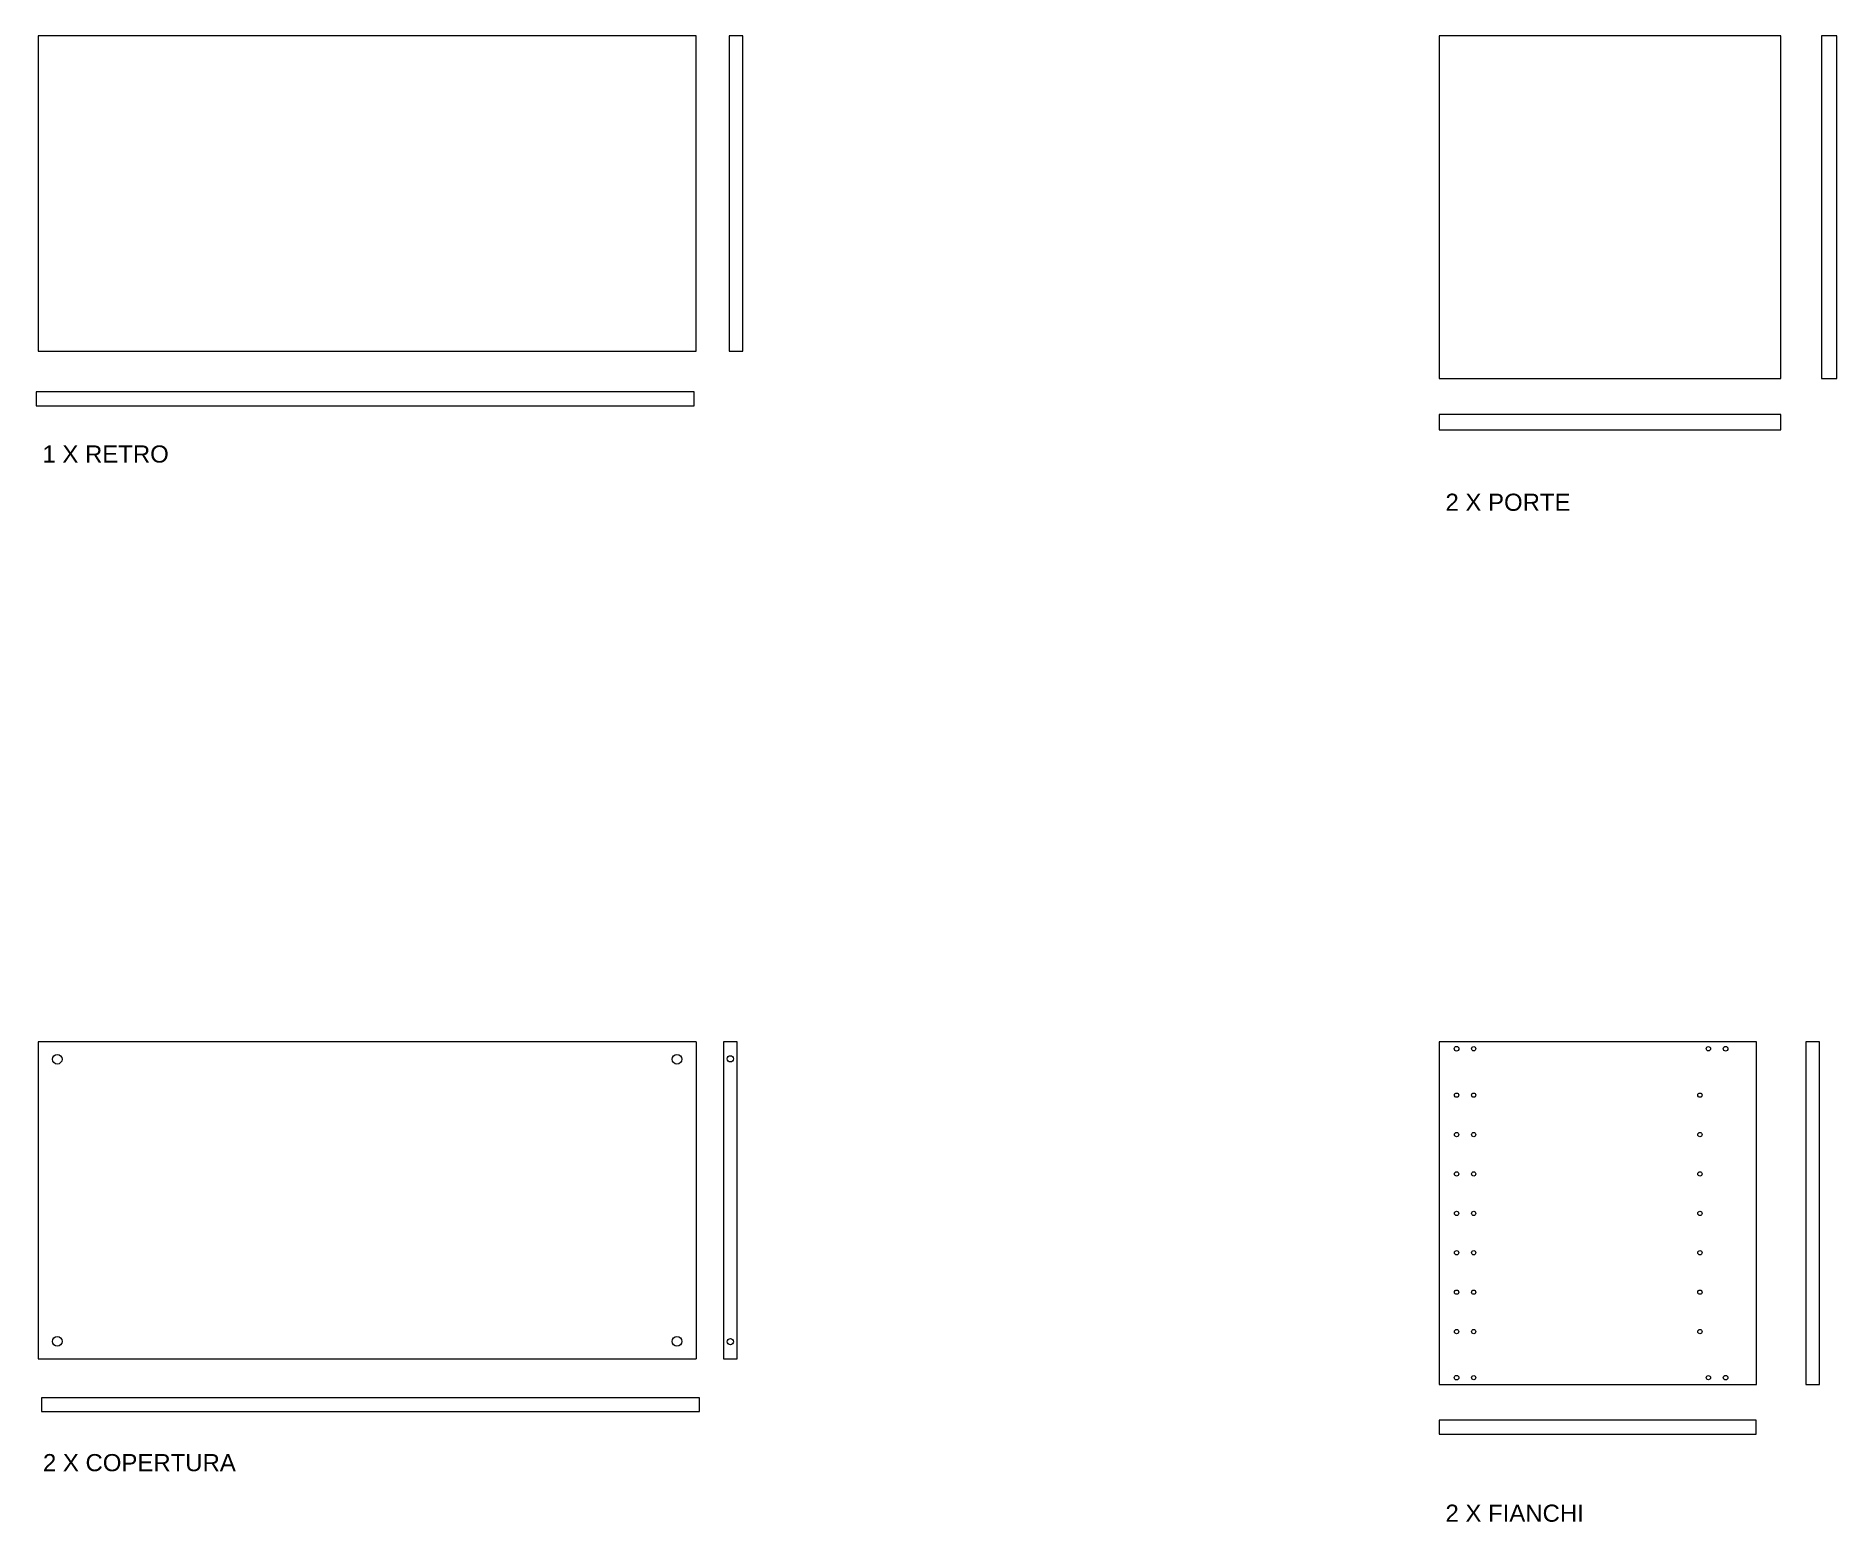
# Model space of a CAD drawing. Header units: inches. Extents: x 2873 to 15834, y 7 to 1915.
# Drawn here: x 13733 to 15834, y 181 to 1915 of the extents above; entities that cross this region are included whole.
import ezdxf

# ---------------------------------------------------------------- set-up
doc = ezdxf.new("R2010")
doc.units = ezdxf.units.IN
doc.header["$MEASUREMENT"] = 0
doc.layers.add('A-ELEV-MBE', color=7, linetype='Continuous', lineweight=18)
doc.layers.add('Layer1', color=3, linetype='Continuous')
doc.styles.get("Standard").update_dxf_attribs({"font": 'Arial.ttf'})

msp = doc.modelspace()

# ---------------------------------------------------------------- texts
at = {"layer": 'Layer1', "char_height": 20, "attachment_point": 1}
for s, heights, insert in [('1 X RETRO', [6.33], (13740, 1437.3)), ('2 X PORTE', [0], (15377.5, 1381)), ('2 X COPERTURA', [0], (13740.6, 259.8)), ('2 X FIANCHI', [0], (15377.5, 200.8))]:
    msp.add_mtext_dynamic_manual_height_columns(s, width=473.271, gutter_width=1, heights=heights, dxfattribs=dict(at, insert=insert))

# ---------------------------------------------------------------- linework, layer by layer
at = {"layer": 'A-ELEV-MBE'}
for p, q in [((13734.9, 741), (13734.9, 371)), ((14502.9, 741), (14502.9, 371)), ((15370, 741), (15370, 341)), ((13734.9, 371), (14502.9, 371))]:
    msp.add_line(p, q, dxfattribs=at)
for points in [[(13734.9, 1547.3), (14502.9, 1547.3), (14502.9, 1915.3), (13734.9, 1915.3)], [(14541.3, 1547.3), (14557.3, 1547.3), (14557.3, 1915.3), (14541.3, 1915.3)], [(15370, 1515.3), (15769, 1515.3), (15769, 1915.3), (15370, 1915.3)], [(15816.4, 1515.3), (15834.4, 1515.3), (15834.4, 1915.3), (15816.4, 1915.3)], [(13732.5, 1483.7), (14500.5, 1483.7), (14500.5, 1499.7), (13732.5, 1499.7)], [(15370, 1455.4), (15769, 1455.4), (15769, 1473.4), (15370, 1473.4)], [(14534.9, 371), (14550.9, 371), (14550.9, 741), (14534.9, 741)], [(15798, 341), (15814, 341), (15814, 741), (15798, 741)], [(13738.9, 309.4), (14506.9, 309.4), (14506.9, 325.4), (13738.9, 325.4)], [(15370, 283.2), (15740, 283.2), (15740, 299.2), (15370, 299.2)]]:
    msp.add_lwpolyline(points, close=True, dxfattribs=at)
for points in [[(14502.9, 741), (13734.9, 741)], [(15370, 341), (15740.4, 341), (15740.4, 741), (15370, 741)]]:
    msp.add_lwpolyline(points, dxfattribs=at)
for centre, radius in [((15390.4, 733), 2.71), ((15704.4, 733), 2.71), ((13757.3, 720.7), 5.6), ((14480.6, 720.7), 5.6), ((14542.9, 721.2), 3.65), ((15410.4, 733), 2.5), ((15684.4, 733), 2.5), ((15390.4, 678.8), 2.5), ((15410.4, 678.8), 2.5), ((15674.4, 678.8), 2.5), ((15390.4, 632.8), 2.5), ((15410.4, 632.8), 2.5), ((15674.4, 632.8), 2.5), ((15390.4, 586.8), 2.5), ((15410.4, 586.8), 2.5), ((15674.4, 586.8), 2.5), ((15390.4, 540.8), 2.5), ((15410.4, 540.8), 2.5), ((15674.4, 540.8), 2.5), ((15390.4, 494.8), 2.5), ((15410.4, 494.8), 2.5), ((15674.4, 494.8), 2.5), ((15390.4, 448.8), 2.5), ((15410.4, 448.8), 2.5), ((15674.4, 448.8), 2.5), ((15390.4, 402.8), 2.5), ((15410.4, 402.8), 2.5), ((15674.4, 402.8), 2.5), ((13757.3, 391.4), 5.6), ((14480.6, 391.4), 5.6), ((14542.9, 390.9), 3.65), ((15390.4, 349), 2.71), ((15410.4, 349), 2.5), ((15684.4, 349), 2.5), ((15704.4, 349), 2.71)]:
    msp.add_circle(centre, radius, dxfattribs=at)

msp.set_redraw_order([(e.dxf.handle, doc.entitydb.next_handle()) for e in msp.query("TEXT MTEXT ATTDEF DIMENSION ARC_DIMENSION")])  # texts and dimensions are drawn at this point

doc.saveas('drawing.dxf')
